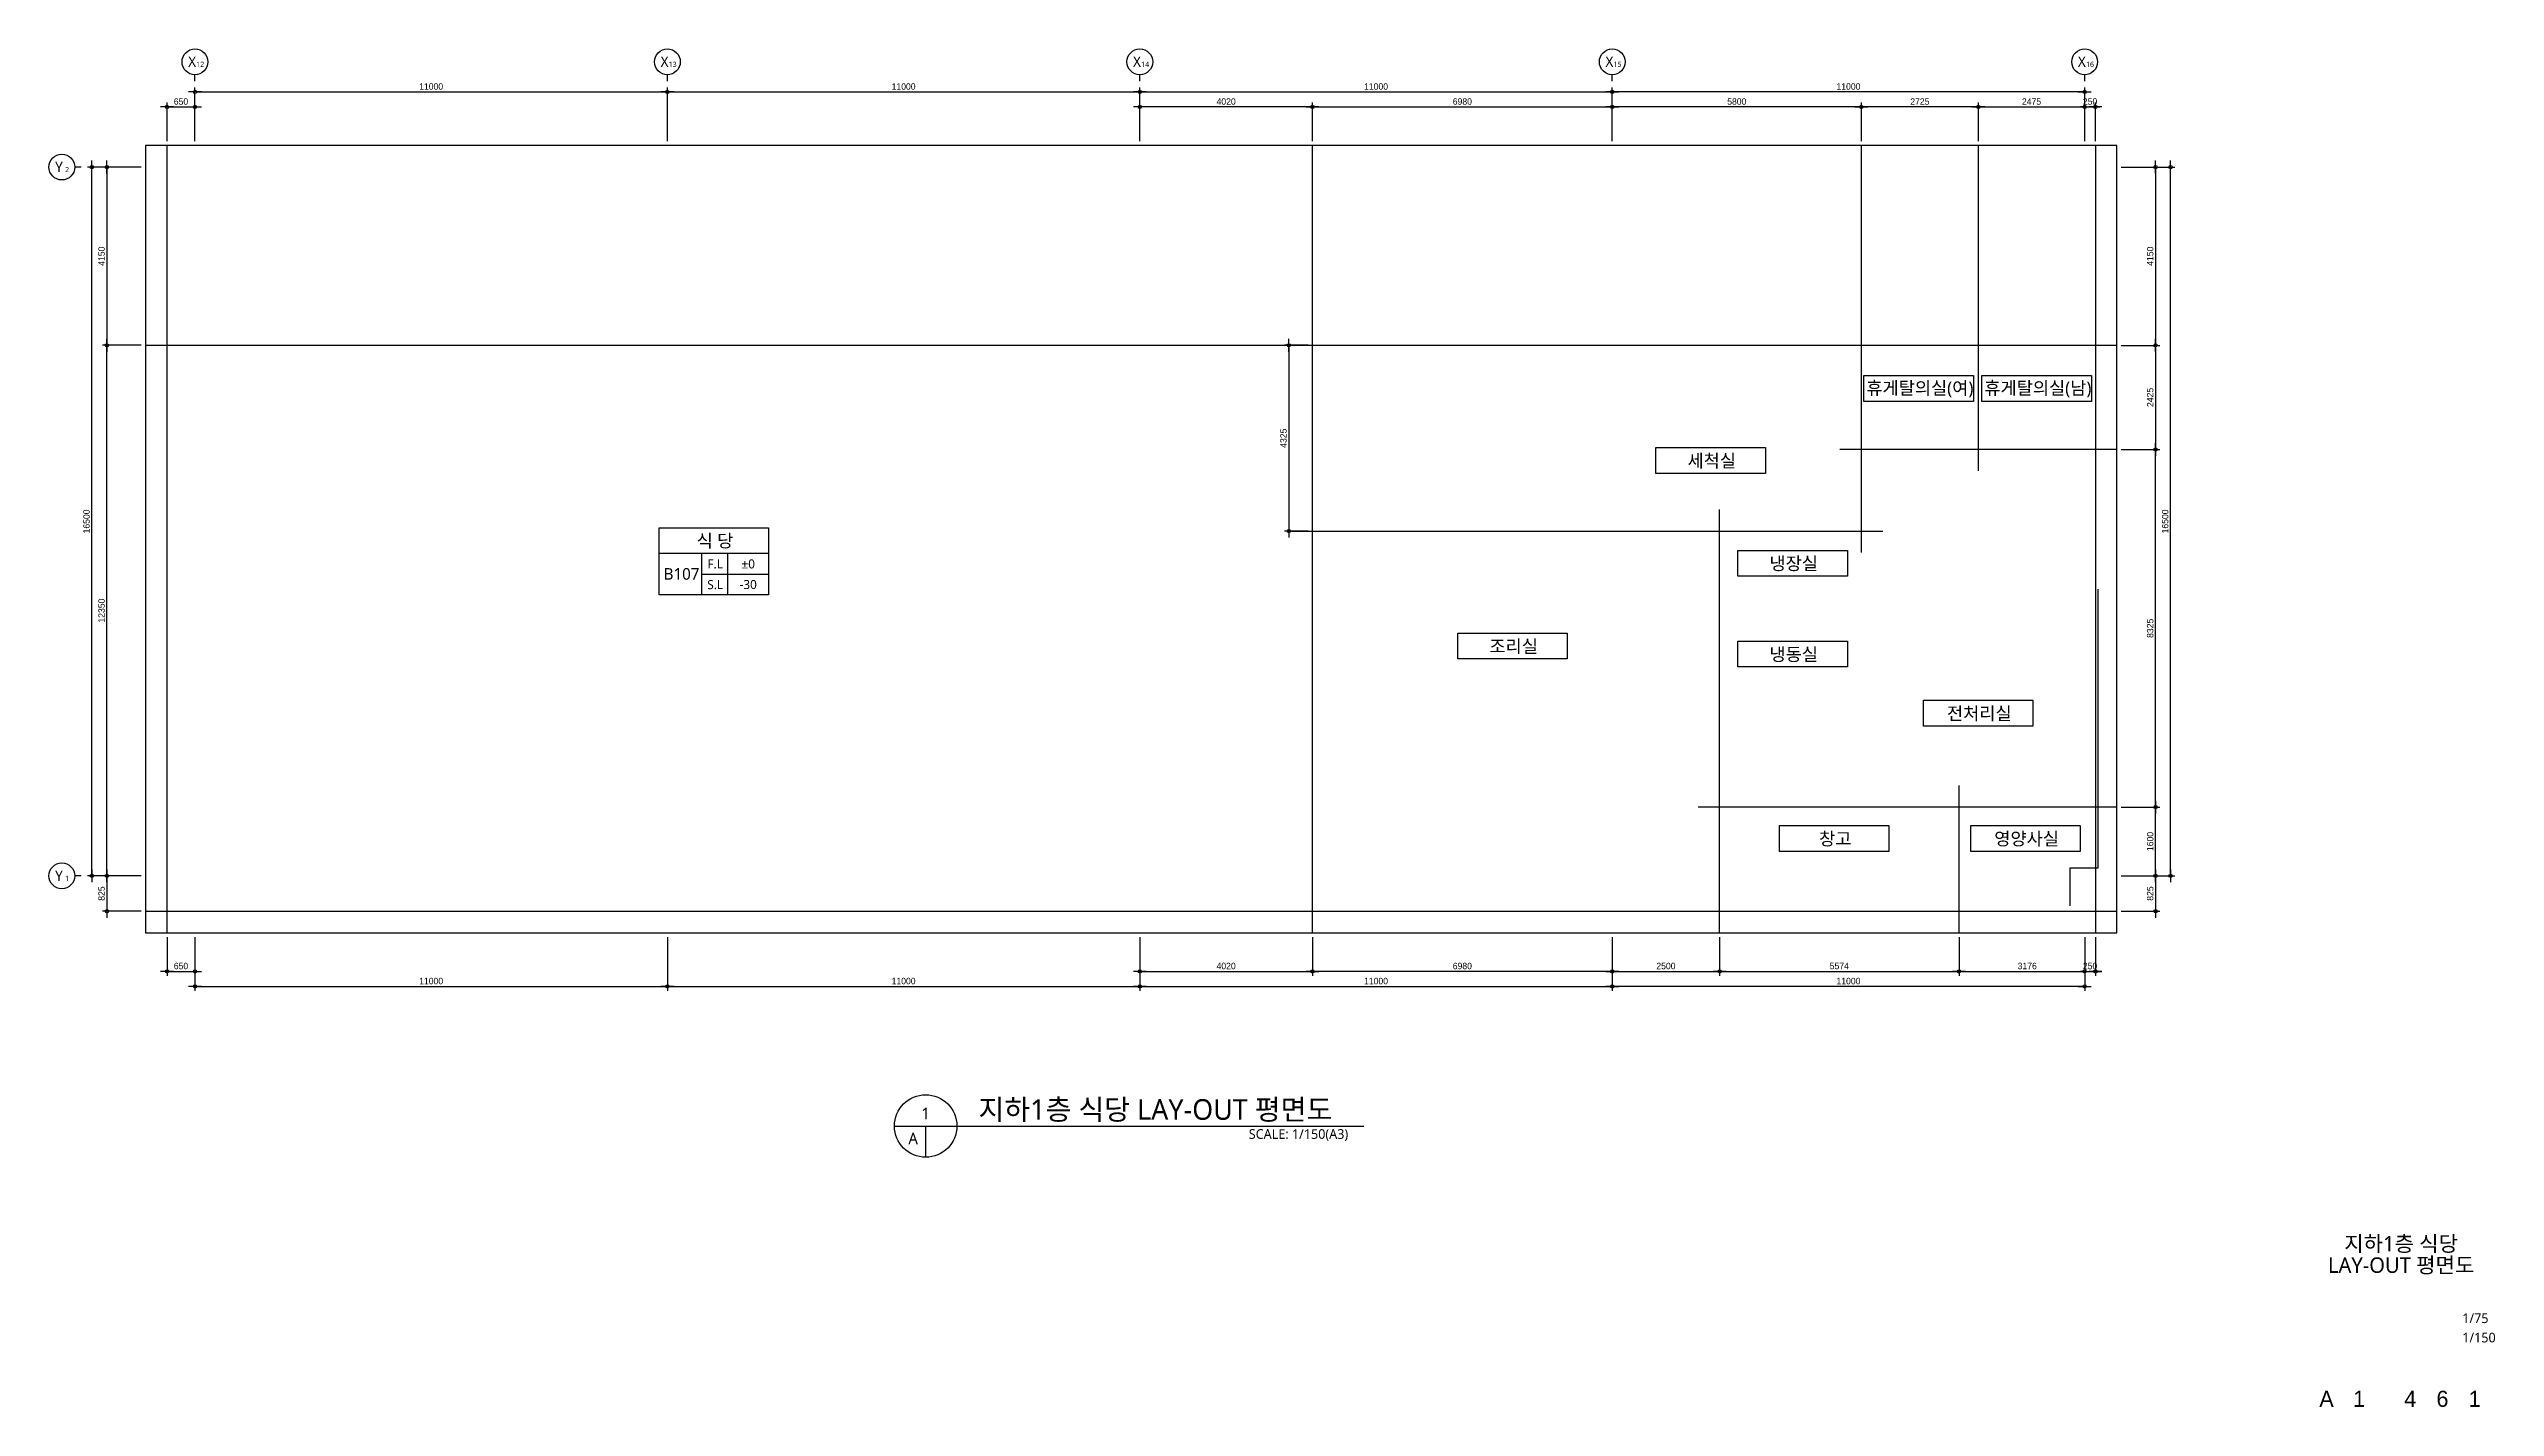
# Model space of a CAD drawing. Header units: millimetres. Extents: x 64500 to 245413, y 550 to 33013.
# Drawn here: x 64500 to 121455, y 1396 to 33013 of the extents above; entities that cross this region are included whole.
import ezdxf
from ezdxf.enums import TextEntityAlignment as Align

# ---------------------------------------------------------------- set-up
doc = ezdxf.new("R2010")
doc.units = ezdxf.units.MM
doc.header["$LTSCALE"] = 150
doc.header["$MEASUREMENT"] = 0
doc.header["$PDSIZE"] = -10
doc.linetypes.add('CENTER', pattern=[2, 1.25, -0.25, 0.25, -0.25])
doc.layers.get('0').update_dxf_attribs({"linetype": 'CONTINUOUS'})
doc.layers.get('Defpoints').update_dxf_attribs({"color": 171, "linetype": 'CONTINUOUS'})
for name, color, linetype in [('CEN(ST)', 1, 'CENTER'), ('INS', 251, 'BATTING'), ('NDIM', 7, 'CONTINUOUS'), ('SYM', 7, 'CONTINUOUS'), ('SYM(AXIS)', 7, 'CONTINUOUS'), ('TEXT', 3, 'CONTINUOUS'), ('TEXT(AXIS)', 2, 'CONTINUOUS'), ('TEXT(실명)', 3, 'CONTINUOUS'), ('TEXT-TITLE', 6, 'CONTINUOUS'), ('TEXT-기입', 6, 'CONTINUOUS'), ('TITLE', 7, 'CONTINUOUS')]:
    doc.layers.add(name, color=color, linetype=linetype)
doc.styles.add('CGS', font='cgse', dxfattribs={"bigfont": 'cgs'})
doc.styles.add('나눔바른고딕', font='NanumBarunGothic.ttf')
doc.linetypes.add('BATTING', pattern='A,0.0001,-0.1,[134,ltypeshp.shx,S=0.1,R=0,X=-0.1,Y=0],-0.2,[134,ltypeshp.shx,S=0.1,R=180,X=0.1,Y=0],-0.1', length=0.4001)
doc.dimstyles.new('NDIM 1200', dxfattribs={"dimscale": 500, "dimtxt": 3, "dimasz": 1, "dimexe": 2, "dimexo": 2, "dimgap": 1, "dimtad": 1, "dimdec": 0, "dimdsep": 46, "dimtxsty": 'CGS', "dimblk": 'DOT0', "dimcen": 1, "dimdle": 8, "dimclrd": 2, "dimclre": 2, "dimclrt": 2, "dimadec": 0, "dimazin": 0, "dimtfac": 1, "dimtdec": 0, "dimtix": 1, "dimtmove": 2, "dimatfit": 3, "dimldrblk": 'DOT0', "dimfxl": 1, "dimtolj": 1, "dimtzin": 0, "dimlwd": -1, "dimlwe": -1, "dimarcsym": 0})

msp = doc.modelspace()

# ---------------------------------------------------------------- texts
at = {"layer": 'TEXT', "style": '나눔바른고딕'}
msp.add_text('지하1층 식당 LAY-OUT 평면도', height=480, dxfattribs=at).set_placement((86143, 8083))
for s, p in [('1', (84913.1, 8228.4)), ('A', (84622.1, 7646.6))]:
    msp.add_text(s, height=270, dxfattribs=at).set_placement(p, align=Align.MIDDLE)
msp.add_text('SCALE: 1/150(A3)', height=225, dxfattribs=at).set_placement((94752, 7864.8), align=Align.TOP_RIGHT)
at = {"layer": 'TEXT(AXIS)', "style": '나눔바른고딕'}
for s, height, p in [('X', 240, (67834.2, 32714.5)), ('12', 120, (68023.8, 32654.5)), ('X', 240, (78834.2, 32714.5)), ('13', 120, (79023.8, 32654.5)), ('X', 240, (89834.2, 32714.5)), ('14', 120, (90023.8, 32654.5)), ('X', 240, (100834.2, 32714.5)), ('15', 120, (101023.8, 32654.5)), ('X', 240, (111834.2, 32714.5)), ('16', 120, (112023.8, 32654.5)), ('Y', 240, (64734.2, 30264.5)), ('2', 120, (64923.8, 30204.5)), ('Y', 240, (64734.2, 13764.5)), ('1', 120, (64923.8, 13704.5))]:
    msp.add_text(s, height=height, dxfattribs=at).set_placement(p, align=Align.MIDDLE)
at = {"layer": 'TEXT(실명)', "style": '나눔바른고딕'}
for s, p in [('휴게탈의실(여)', (108062.3, 25106)), ('휴게탈의실(남)', (110809.9, 25106)), ('세척실', (103216.8, 23428.6)), ('식 당', (80008.5, 21566)), ('냉장실', (105125.1, 21038.1)), ('조리실', (98604.4, 19109.3)), ('냉동실', (105125.1, 18923)), ('전처리실', (109445.9, 17547.1)), ('창고', (106093, 14630)), ('영양사실', (110547.8, 14630))]:
    msp.add_text(s, height=300, dxfattribs=at).set_placement(p, align=Align.MIDDLE)
at = {"layer": 'TEXT-TITLE', "style": '나눔바른고딕'}
for s, p in [('지하1층 식당', (119268.2, 5200)), ('LAY-OUT 평면도', (119268.2, 4700))]:
    msp.add_text(s, height=360, dxfattribs=at).set_placement(p, align=Align.MIDDLE_CENTER)
at = {"layer": 'TEXT-기입', "style": '나눔바른고딕'}
for s, height, p in [('±0', 210, (80782.1, 21024.1)), ('B107', 270, (79229.6, 20791.7)), ('-30', 210, (80782.1, 20544.1))]:
    msp.add_text(s, height=height, dxfattribs=at).set_placement(p, align=Align.MIDDLE)
for s, p in [('1/75', (120690.3, 3283.4)), ('1/150', (120690.3, 2833.4))]:
    msp.add_text(s, height=225, dxfattribs=at).set_placement(p, align=Align.BOTTOM_LEFT)
at = {"layer": 'TEXT-기입', "style": 'CGS'}
for s, p in [('A', (117530.8, 1588.4)), ('1', (118290.2, 1588.4)), ('4', (119480.8, 1588.4)), ('6', (120230.8, 1588.4)), ('1', (120980.8, 1588.4))]:
    msp.add_text(s, height=375, dxfattribs=at).set_placement(p, align=Align.MIDDLE_CENTER)

# ---------------------------------------------------------------- blocks, each defined once
blk = doc.blocks.new('DOT0')
blk.add_line((-3, 0), (3, 0))
at = {"color": 6}
blk.add_circle((0, 0), 0.75, dxfattribs=at)
blk = doc.blocks.new('*D6')
at = {"layer": 'Defpoints', "color": 0, "ltscale": 0.4, "transparency": 16777216}
for p in [(100900, 32012.5), (100900, 30762.5), (111900, 30762.5)]:
    blk.add_point(p, dxfattribs=at)
at = {"layer": 'NDIM', "ltscale": 0.4, "transparency": 16777216}
for p, q in [((100900, 30862.5), (100900, 32112.5)), ((111850, 32012.5), (100950, 32012.5)), ((111900, 30862.5), (111900, 32112.5))]:
    blk.add_line(p, q, dxfattribs=at)
at = {"layer": 'NDIM', "ltscale": 0.4, "transparency": 16777216, "xscale": 50, "yscale": 50, "zscale": 50, "rotation": 180}
blk.add_blockref('DOT0', (100900, 32012.5), dxfattribs=at)
at = {"layer": 'NDIM', "ltscale": 0.4, "transparency": 16777216, "xscale": 50, "yscale": 50, "zscale": 50}
blk.add_blockref('DOT0', (111900, 32012.5), dxfattribs=at)
at = {"layer": 'NDIM', "ltscale": 0.4, "transparency": 16777216, "insert": (106400, 32137.5), "char_height": 150, "attachment_point": 5, "style": 'CGS'}
blk.add_mtext('\\A1;11000', dxfattribs=at)
blk = doc.blocks.new('A$C2F20087E')
at = {"layer": 'SYM(AXIS)'}
blk.add_line((600, 0), (600, 300), dxfattribs=at)
blk.add_circle((600, 900), 600, dxfattribs=at)
blk = doc.blocks.new('*D7')
at = {"layer": 'Defpoints', "color": 0, "ltscale": 0.4, "transparency": 16777216}
for p in [(66750, 13762.5), (65850, 12937.5), (66750, 12937.5)]:
    blk.add_point(p, dxfattribs=at)
at = {"layer": 'NDIM', "ltscale": 0.4, "transparency": 16777216}
for p, q in [((66650, 13762.5), (65750, 13762.5)), ((65850, 13712.5), (65850, 12987.5)), ((66650, 12937.5), (65750, 12937.5))]:
    blk.add_line(p, q, dxfattribs=at)
at = {"layer": 'NDIM', "ltscale": 0.4, "transparency": 16777216, "xscale": 50, "yscale": 50, "zscale": 50}
for p, rotation in [((65850, 13762.5), 90), ((65850, 12937.5), 270)]:
    blk.add_blockref('DOT0', p, dxfattribs=dict(at, rotation=rotation))
at = {"layer": 'NDIM', "ltscale": 0.4, "transparency": 16777216, "insert": (65725, 13350), "char_height": 150, "attachment_point": 5, "rotation": 90, "style": 'CGS'}
blk.add_mtext('\\A1;825', dxfattribs=at)
blk = doc.blocks.new('*D9')
at = {"layer": 'Defpoints', "color": 0, "ltscale": 0.4, "transparency": 16777216}
for p in [(100900, 32012.5), (89900, 30762.5), (100900, 30762.5)]:
    blk.add_point(p, dxfattribs=at)
at = {"layer": 'NDIM', "ltscale": 0.4, "transparency": 16777216}
for p, q in [((89900, 30862.5), (89900, 32112.5)), ((89950, 32012.5), (100850, 32012.5)), ((100900, 30862.5), (100900, 32112.5))]:
    blk.add_line(p, q, dxfattribs=at)
at = {"layer": 'NDIM', "ltscale": 0.4, "transparency": 16777216, "xscale": 50, "yscale": 50, "zscale": 50, "rotation": 180}
blk.add_blockref('DOT0', (89900, 32012.5), dxfattribs=at)
at = {"layer": 'NDIM', "ltscale": 0.4, "transparency": 16777216, "xscale": 50, "yscale": 50, "zscale": 50}
blk.add_blockref('DOT0', (100900, 32012.5), dxfattribs=at)
at = {"layer": 'NDIM', "ltscale": 0.4, "transparency": 16777216, "insert": (95400, 32137.5), "char_height": 150, "attachment_point": 5, "style": 'CGS'}
blk.add_mtext('\\A1;11000', dxfattribs=at)
blk = doc.blocks.new('*D10')
at = {"layer": 'Defpoints', "color": 0, "ltscale": 0.4, "transparency": 16777216}
for p in [(65850, 26112.5), (66750, 26112.5), (66750, 13762.5)]:
    blk.add_point(p, dxfattribs=at)
at = {"layer": 'NDIM', "ltscale": 0.4, "transparency": 16777216}
for p, q in [((66650, 26112.5), (65750, 26112.5)), ((65850, 13812.5), (65850, 26062.5)), ((66650, 13762.5), (65750, 13762.5))]:
    blk.add_line(p, q, dxfattribs=at)
at = {"layer": 'NDIM', "ltscale": 0.4, "transparency": 16777216, "xscale": 50, "yscale": 50, "zscale": 50}
for p, rotation in [((65850, 26112.5), 90), ((65850, 13762.5), 270)]:
    blk.add_blockref('DOT0', p, dxfattribs=dict(at, rotation=rotation))
at = {"layer": 'NDIM', "ltscale": 0.4, "transparency": 16777216, "insert": (65725, 19937.5), "char_height": 150, "attachment_point": 5, "rotation": 90, "style": 'CGS'}
blk.add_mtext('\\A1;12350', dxfattribs=at)
blk = doc.blocks.new('*D11')
at = {"layer": 'Defpoints', "color": 0, "ltscale": 0.4, "transparency": 16777216}
for p in [(112150, 31662.5), (111900, 30762.5), (112150, 30762.5)]:
    blk.add_point(p, dxfattribs=at)
at = {"layer": 'NDIM', "ltscale": 0.4, "transparency": 16777216}
for p, q in [((111850, 31662.5), (111800, 31662.5)), ((111900, 30862.5), (111900, 31762.5)), ((111900, 31662.5), (112150, 31662.5)), ((112150, 30862.5), (112150, 31762.5)), ((112200, 31662.5), (112250, 31662.5))]:
    blk.add_line(p, q, dxfattribs=at)
at = {"layer": 'NDIM', "ltscale": 0.4, "transparency": 16777216, "xscale": 50, "yscale": 50, "zscale": 50}
blk.add_blockref('DOT0', (111900, 31662.5), dxfattribs=at)
at = {"layer": 'NDIM', "ltscale": 0.4, "transparency": 16777216, "xscale": 50, "yscale": 50, "zscale": 50, "rotation": 180}
blk.add_blockref('DOT0', (112150, 31662.5), dxfattribs=at)
at = {"layer": 'NDIM', "ltscale": 0.4, "transparency": 16777216, "insert": (112025, 31787.5), "char_height": 150, "attachment_point": 5, "style": 'CGS'}
blk.add_mtext('\\A1;250', dxfattribs=at)
blk = doc.blocks.new('*D14')
at = {"layer": 'Defpoints', "color": 0, "ltscale": 0.4, "transparency": 16777216}
for p in [(100900, 12437.5), (111900, 12437.5), (100900, 11187.5)]:
    blk.add_point(p, dxfattribs=at)
at = {"layer": 'NDIM', "ltscale": 0.4, "transparency": 16777216}
for p, q in [((100900, 12337.5), (100900, 11087.5)), ((111900, 12337.5), (111900, 11087.5)), ((111850, 11187.5), (100950, 11187.5))]:
    blk.add_line(p, q, dxfattribs=at)
at = {"layer": 'NDIM', "ltscale": 0.4, "transparency": 16777216, "xscale": 50, "yscale": 50, "zscale": 50, "rotation": 180}
blk.add_blockref('DOT0', (100900, 11187.5), dxfattribs=at)
at = {"layer": 'NDIM', "ltscale": 0.4, "transparency": 16777216, "xscale": 50, "yscale": 50, "zscale": 50}
blk.add_blockref('DOT0', (111900, 11187.5), dxfattribs=at)
at = {"layer": 'NDIM', "ltscale": 0.4, "transparency": 16777216, "insert": (106400, 11312.5), "char_height": 150, "attachment_point": 5, "style": 'CGS'}
blk.add_mtext('\\A1;11000', dxfattribs=at)
blk = doc.blocks.new('*D12')
at = {"layer": 'Defpoints', "color": 0, "ltscale": 0.4, "transparency": 16777216}
for p in [(89900, 12437.5), (100900, 12437.5), (100900, 11187.5)]:
    blk.add_point(p, dxfattribs=at)
at = {"layer": 'NDIM', "ltscale": 0.4, "transparency": 16777216}
for p, q in [((89900, 12337.5), (89900, 11087.5)), ((100900, 12337.5), (100900, 11087.5)), ((89950, 11187.5), (100850, 11187.5))]:
    blk.add_line(p, q, dxfattribs=at)
at = {"layer": 'NDIM', "ltscale": 0.4, "transparency": 16777216, "xscale": 50, "yscale": 50, "zscale": 50, "rotation": 180}
blk.add_blockref('DOT0', (89900, 11187.5), dxfattribs=at)
at = {"layer": 'NDIM', "ltscale": 0.4, "transparency": 16777216, "xscale": 50, "yscale": 50, "zscale": 50}
blk.add_blockref('DOT0', (100900, 11187.5), dxfattribs=at)
at = {"layer": 'NDIM', "ltscale": 0.4, "transparency": 16777216, "insert": (95400, 11312.5), "char_height": 150, "attachment_point": 5, "style": 'CGS'}
blk.add_mtext('\\A1;11000', dxfattribs=at)
blk = doc.blocks.new('*D13')
at = {"layer": 'Defpoints', "color": 0, "ltscale": 0.4, "transparency": 16777216}
for p in [(111900, 12437.5), (112150, 12437.5), (112150, 11537.5)]:
    blk.add_point(p, dxfattribs=at)
at = {"layer": 'NDIM', "ltscale": 0.4, "transparency": 16777216}
for p, q in [((111900, 12337.5), (111900, 11437.5)), ((112150, 12337.5), (112150, 11437.5)), ((111850, 11537.5), (111800, 11537.5)), ((111900, 11537.5), (112150, 11537.5)), ((112200, 11537.5), (112250, 11537.5))]:
    blk.add_line(p, q, dxfattribs=at)
at = {"layer": 'NDIM', "ltscale": 0.4, "transparency": 16777216, "xscale": 50, "yscale": 50, "zscale": 50}
blk.add_blockref('DOT0', (111900, 11537.5), dxfattribs=at)
at = {"layer": 'NDIM', "ltscale": 0.4, "transparency": 16777216, "xscale": 50, "yscale": 50, "zscale": 50, "rotation": 180}
blk.add_blockref('DOT0', (112150, 11537.5), dxfattribs=at)
at = {"layer": 'NDIM', "ltscale": 0.4, "transparency": 16777216, "insert": (112025, 11662.5), "char_height": 150, "attachment_point": 5, "style": 'CGS'}
blk.add_mtext('\\A1;250', dxfattribs=at)
blk = doc.blocks.new('*D15')
at = {"layer": 'Defpoints', "color": 0, "ltscale": 0.4, "transparency": 16777216}
for p in [(65500, 30262.5), (66750, 30262.5), (66750, 13762.5)]:
    blk.add_point(p, dxfattribs=at)
at = {"layer": 'NDIM', "ltscale": 0.4, "transparency": 16777216}
for p, q in [((66650, 30262.5), (65400, 30262.5)), ((65500, 13812.5), (65500, 30212.5)), ((66650, 13762.5), (65400, 13762.5))]:
    blk.add_line(p, q, dxfattribs=at)
at = {"layer": 'NDIM', "ltscale": 0.4, "transparency": 16777216, "xscale": 50, "yscale": 50, "zscale": 50}
for p, rotation in [((65500, 30262.5), 90), ((65500, 13762.5), 270)]:
    blk.add_blockref('DOT0', p, dxfattribs=dict(at, rotation=rotation))
at = {"layer": 'NDIM', "ltscale": 0.4, "transparency": 16777216, "insert": (65375, 22012.5), "char_height": 150, "attachment_point": 5, "rotation": 90, "style": 'CGS'}
blk.add_mtext('\\A1;16500', dxfattribs=at)
blk = doc.blocks.new('*D16')
at = {"layer": 'Defpoints', "color": 0, "ltscale": 0.4, "transparency": 16777216}
for p in [(66750, 30262.5), (65850, 26112.5), (66750, 26112.5)]:
    blk.add_point(p, dxfattribs=at)
at = {"layer": 'NDIM', "ltscale": 0.4, "transparency": 16777216}
for p, q in [((66650, 30262.5), (65750, 30262.5)), ((65850, 30212.5), (65850, 26162.5)), ((66650, 26112.5), (65750, 26112.5))]:
    blk.add_line(p, q, dxfattribs=at)
at = {"layer": 'NDIM', "ltscale": 0.4, "transparency": 16777216, "xscale": 50, "yscale": 50, "zscale": 50}
for p, rotation in [((65850, 30262.5), 90), ((65850, 26112.5), 270)]:
    blk.add_blockref('DOT0', p, dxfattribs=dict(at, rotation=rotation))
at = {"layer": 'NDIM', "ltscale": 0.4, "transparency": 16777216, "insert": (65725, 28187.5), "char_height": 150, "attachment_point": 5, "rotation": 90, "style": 'CGS'}
blk.add_mtext('\\A1;4150', dxfattribs=at)
blk = doc.blocks.new('*D17')
at = {"layer": 'Defpoints', "color": 0, "ltscale": 0.4, "transparency": 16777216}
for p in [(89900, 32012.5), (78900, 30762.5), (89900, 30762.5)]:
    blk.add_point(p, dxfattribs=at)
at = {"layer": 'NDIM', "ltscale": 0.4, "transparency": 16777216}
for p, q in [((78900, 30862.5), (78900, 32112.5)), ((78950, 32012.5), (89850, 32012.5)), ((89900, 30862.5), (89900, 32112.5))]:
    blk.add_line(p, q, dxfattribs=at)
at = {"layer": 'NDIM', "ltscale": 0.4, "transparency": 16777216, "xscale": 50, "yscale": 50, "zscale": 50, "rotation": 180}
blk.add_blockref('DOT0', (78900, 32012.5), dxfattribs=at)
at = {"layer": 'NDIM', "ltscale": 0.4, "transparency": 16777216, "xscale": 50, "yscale": 50, "zscale": 50}
blk.add_blockref('DOT0', (89900, 32012.5), dxfattribs=at)
at = {"layer": 'NDIM', "ltscale": 0.4, "transparency": 16777216, "insert": (84400, 32137.5), "char_height": 150, "attachment_point": 5, "style": 'CGS'}
blk.add_mtext('\\A1;11000', dxfattribs=at)
blk = doc.blocks.new('*D18')
at = {"layer": 'Defpoints', "color": 0, "ltscale": 0.4, "transparency": 16777216}
for p in [(78900, 32012.5), (67900, 30762.5), (78900, 30762.5)]:
    blk.add_point(p, dxfattribs=at)
at = {"layer": 'NDIM', "ltscale": 0.4, "transparency": 16777216}
for p, q in [((67900, 30862.5), (67900, 32112.5)), ((67950, 32012.5), (78850, 32012.5)), ((78900, 30862.5), (78900, 32112.5))]:
    blk.add_line(p, q, dxfattribs=at)
at = {"layer": 'NDIM', "ltscale": 0.4, "transparency": 16777216, "xscale": 50, "yscale": 50, "zscale": 50, "rotation": 180}
blk.add_blockref('DOT0', (67900, 32012.5), dxfattribs=at)
at = {"layer": 'NDIM', "ltscale": 0.4, "transparency": 16777216, "xscale": 50, "yscale": 50, "zscale": 50}
blk.add_blockref('DOT0', (78900, 32012.5), dxfattribs=at)
at = {"layer": 'NDIM', "ltscale": 0.4, "transparency": 16777216, "insert": (73400, 32137.5), "char_height": 150, "attachment_point": 5, "style": 'CGS'}
blk.add_mtext('\\A1;11000', dxfattribs=at)
blk = doc.blocks.new('*D19')
at = {"layer": 'Defpoints', "color": 0, "ltscale": 0.4, "transparency": 16777216}
for p in [(78900, 12437.5), (89900, 12437.5), (89900, 11187.5)]:
    blk.add_point(p, dxfattribs=at)
at = {"layer": 'NDIM', "ltscale": 0.4, "transparency": 16777216}
for p, q in [((78900, 12337.5), (78900, 11087.5)), ((89900, 12337.5), (89900, 11087.5)), ((78950, 11187.5), (89850, 11187.5))]:
    blk.add_line(p, q, dxfattribs=at)
at = {"layer": 'NDIM', "ltscale": 0.4, "transparency": 16777216, "xscale": 50, "yscale": 50, "zscale": 50, "rotation": 180}
blk.add_blockref('DOT0', (78900, 11187.5), dxfattribs=at)
at = {"layer": 'NDIM', "ltscale": 0.4, "transparency": 16777216, "xscale": 50, "yscale": 50, "zscale": 50}
blk.add_blockref('DOT0', (89900, 11187.5), dxfattribs=at)
at = {"layer": 'NDIM', "ltscale": 0.4, "transparency": 16777216, "insert": (84400, 11312.5), "char_height": 150, "attachment_point": 5, "style": 'CGS'}
blk.add_mtext('\\A1;11000', dxfattribs=at)
blk = doc.blocks.new('*D20')
at = {"layer": 'Defpoints', "color": 0, "ltscale": 0.4, "transparency": 16777216}
for p in [(67900, 12437.5), (78900, 12437.5), (78900, 11187.5)]:
    blk.add_point(p, dxfattribs=at)
at = {"layer": 'NDIM', "ltscale": 0.4, "transparency": 16777216}
for p, q in [((67900, 12337.5), (67900, 11087.5)), ((78900, 12337.5), (78900, 11087.5)), ((67950, 11187.5), (78850, 11187.5))]:
    blk.add_line(p, q, dxfattribs=at)
at = {"layer": 'NDIM', "ltscale": 0.4, "transparency": 16777216, "xscale": 50, "yscale": 50, "zscale": 50, "rotation": 180}
blk.add_blockref('DOT0', (67900, 11187.5), dxfattribs=at)
at = {"layer": 'NDIM', "ltscale": 0.4, "transparency": 16777216, "xscale": 50, "yscale": 50, "zscale": 50}
blk.add_blockref('DOT0', (78900, 11187.5), dxfattribs=at)
at = {"layer": 'NDIM', "ltscale": 0.4, "transparency": 16777216, "insert": (73400, 11312.5), "char_height": 150, "attachment_point": 5, "style": 'CGS'}
blk.add_mtext('\\A1;11000', dxfattribs=at)
blk = doc.blocks.new('*D21')
at = {"layer": 'Defpoints', "color": 0, "ltscale": 0.4, "transparency": 16777216}
for p in [(67250, 12437.5), (67900, 12437.5), (67900, 11537.5)]:
    blk.add_point(p, dxfattribs=at)
at = {"layer": 'NDIM', "ltscale": 0.4, "transparency": 16777216}
for p, q in [((67250, 12337.5), (67250, 11437.5)), ((67900, 12337.5), (67900, 11437.5)), ((67300, 11537.5), (67850, 11537.5))]:
    blk.add_line(p, q, dxfattribs=at)
at = {"layer": 'NDIM', "ltscale": 0.4, "transparency": 16777216, "xscale": 50, "yscale": 50, "zscale": 50, "rotation": 180}
blk.add_blockref('DOT0', (67250, 11537.5), dxfattribs=at)
at = {"layer": 'NDIM', "ltscale": 0.4, "transparency": 16777216, "xscale": 50, "yscale": 50, "zscale": 50}
blk.add_blockref('DOT0', (67900, 11537.5), dxfattribs=at)
at = {"layer": 'NDIM', "ltscale": 0.4, "transparency": 16777216, "insert": (67575, 11662.5), "char_height": 150, "attachment_point": 5, "style": 'CGS'}
blk.add_mtext('\\A1;650', dxfattribs=at)
blk = doc.blocks.new('*D22')
at = {"layer": 'Defpoints', "color": 0, "ltscale": 0.4, "transparency": 16777216}
for p in [(67900, 31662.5), (67250, 30762.5), (67900, 30762.5)]:
    blk.add_point(p, dxfattribs=at)
at = {"layer": 'NDIM', "ltscale": 0.4, "transparency": 16777216}
for p, q in [((67250, 30862.5), (67250, 31762.5)), ((67300, 31662.5), (67850, 31662.5)), ((67900, 30862.5), (67900, 31762.5))]:
    blk.add_line(p, q, dxfattribs=at)
at = {"layer": 'NDIM', "ltscale": 0.4, "transparency": 16777216, "xscale": 50, "yscale": 50, "zscale": 50, "rotation": 180}
blk.add_blockref('DOT0', (67250, 31662.5), dxfattribs=at)
at = {"layer": 'NDIM', "ltscale": 0.4, "transparency": 16777216, "xscale": 50, "yscale": 50, "zscale": 50}
blk.add_blockref('DOT0', (67900, 31662.5), dxfattribs=at)
at = {"layer": 'NDIM', "ltscale": 0.4, "transparency": 16777216, "insert": (67575, 31787.5), "char_height": 150, "attachment_point": 5, "style": 'CGS'}
blk.add_mtext('\\A1;650', dxfattribs=at)
blk = doc.blocks.new('*D23')
at = {"layer": 'Defpoints', "color": 0, "ltscale": 0.4, "transparency": 16777216}
for p in [(89900, 12437.5), (93920, 12437.5), (93920, 11537.5)]:
    blk.add_point(p, dxfattribs=at)
at = {"layer": 'NDIM', "ltscale": 0.4, "transparency": 16777216}
for p, q in [((89900, 12337.5), (89900, 11437.5)), ((93920, 12337.5), (93920, 11437.5)), ((89950, 11537.5), (93870, 11537.5))]:
    blk.add_line(p, q, dxfattribs=at)
at = {"layer": 'NDIM', "ltscale": 0.4, "transparency": 16777216, "xscale": 50, "yscale": 50, "zscale": 50, "rotation": 180}
blk.add_blockref('DOT0', (89900, 11537.5), dxfattribs=at)
at = {"layer": 'NDIM', "ltscale": 0.4, "transparency": 16777216, "xscale": 50, "yscale": 50, "zscale": 50}
blk.add_blockref('DOT0', (93920, 11537.5), dxfattribs=at)
at = {"layer": 'NDIM', "ltscale": 0.4, "transparency": 16777216, "insert": (91910, 11662.5), "char_height": 150, "attachment_point": 5, "style": 'CGS'}
blk.add_mtext('\\A1;4020', dxfattribs=at)
blk = doc.blocks.new('*D24')
at = {"layer": 'Defpoints', "color": 0, "ltscale": 0.4, "transparency": 16777216}
for p in [(93920, 12437.5), (100900, 12437.5), (93920, 11537.5)]:
    blk.add_point(p, dxfattribs=at)
at = {"layer": 'NDIM', "ltscale": 0.4, "transparency": 16777216}
for p, q in [((93920, 12337.5), (93920, 11437.5)), ((100900, 12337.5), (100900, 11437.5)), ((100850, 11537.5), (93970, 11537.5))]:
    blk.add_line(p, q, dxfattribs=at)
at = {"layer": 'NDIM', "ltscale": 0.4, "transparency": 16777216, "xscale": 50, "yscale": 50, "zscale": 50, "rotation": 180}
blk.add_blockref('DOT0', (93920, 11537.5), dxfattribs=at)
at = {"layer": 'NDIM', "ltscale": 0.4, "transparency": 16777216, "xscale": 50, "yscale": 50, "zscale": 50}
blk.add_blockref('DOT0', (100900, 11537.5), dxfattribs=at)
at = {"layer": 'NDIM', "ltscale": 0.4, "transparency": 16777216, "insert": (97410, 11662.5), "char_height": 150, "attachment_point": 5, "style": 'CGS'}
blk.add_mtext('\\A1;6980', dxfattribs=at)
blk = doc.blocks.new('*D25')
at = {"layer": 'Defpoints', "color": 0, "ltscale": 0.4, "transparency": 16777216}
for p in [(100900, 12437.5), (103400, 12437.5), (103400, 11537.5)]:
    blk.add_point(p, dxfattribs=at)
at = {"layer": 'NDIM', "ltscale": 0.4, "transparency": 16777216}
for p, q in [((100900, 12337.5), (100900, 11437.5)), ((103400, 12337.5), (103400, 11437.5)), ((100950, 11537.5), (103350, 11537.5))]:
    blk.add_line(p, q, dxfattribs=at)
at = {"layer": 'NDIM', "ltscale": 0.4, "transparency": 16777216, "xscale": 50, "yscale": 50, "zscale": 50, "rotation": 180}
blk.add_blockref('DOT0', (100900, 11537.5), dxfattribs=at)
at = {"layer": 'NDIM', "ltscale": 0.4, "transparency": 16777216, "xscale": 50, "yscale": 50, "zscale": 50}
blk.add_blockref('DOT0', (103400, 11537.5), dxfattribs=at)
at = {"layer": 'NDIM', "ltscale": 0.4, "transparency": 16777216, "insert": (102150, 11662.5), "char_height": 150, "attachment_point": 5, "style": 'CGS'}
blk.add_mtext('\\A1;2500', dxfattribs=at)
blk = doc.blocks.new('*D26')
at = {"layer": 'Defpoints', "color": 0, "ltscale": 0.4, "transparency": 16777216}
for p in [(103400, 12438), (108974, 12438), (108974, 11538)]:
    blk.add_point(p, dxfattribs=at)
at = {"layer": 'NDIM', "ltscale": 0.4, "transparency": 16777216}
for p, q in [((103400, 12338), (103400, 11438)), ((108974, 12338), (108974, 11438)), ((103450, 11538), (108924, 11538))]:
    blk.add_line(p, q, dxfattribs=at)
at = {"layer": 'NDIM', "ltscale": 0.4, "transparency": 16777216, "xscale": 50, "yscale": 50, "zscale": 50, "rotation": 180}
blk.add_blockref('DOT0', (103400, 11538), dxfattribs=at)
at = {"layer": 'NDIM', "ltscale": 0.4, "transparency": 16777216, "xscale": 50, "yscale": 50, "zscale": 50}
blk.add_blockref('DOT0', (108974, 11538), dxfattribs=at)
at = {"layer": 'NDIM', "ltscale": 0.4, "transparency": 16777216, "insert": (106187, 11663), "char_height": 150, "attachment_point": 5, "style": 'CGS'}
blk.add_mtext('\\A1;5574', dxfattribs=at)
blk = doc.blocks.new('*D27')
at = {"layer": 'Defpoints', "color": 0, "ltscale": 0.4, "transparency": 16777216}
for p in [(108974, 12438), (112150, 12438), (112150, 11538)]:
    blk.add_point(p, dxfattribs=at)
at = {"layer": 'NDIM', "ltscale": 0.4, "transparency": 16777216}
for p, q in [((108974, 12338), (108974, 11438)), ((112150, 12338), (112150, 11438)), ((109024, 11538), (112100, 11538))]:
    blk.add_line(p, q, dxfattribs=at)
at = {"layer": 'NDIM', "ltscale": 0.4, "transparency": 16777216, "xscale": 50, "yscale": 50, "zscale": 50, "rotation": 180}
blk.add_blockref('DOT0', (108974, 11538), dxfattribs=at)
at = {"layer": 'NDIM', "ltscale": 0.4, "transparency": 16777216, "xscale": 50, "yscale": 50, "zscale": 50}
blk.add_blockref('DOT0', (112150, 11538), dxfattribs=at)
at = {"layer": 'NDIM', "ltscale": 0.4, "transparency": 16777216, "insert": (110562, 11663), "char_height": 150, "attachment_point": 5, "style": 'CGS'}
blk.add_mtext('\\A1;3176', dxfattribs=at)
blk = doc.blocks.new('*D29')
at = {"layer": 'Defpoints', "color": 0, "ltscale": 0.4, "transparency": 16777216}
for p in [(112650, 13762.5), (112650, 12937.5), (113550, 12937.5)]:
    blk.add_point(p, dxfattribs=at)
at = {"layer": 'NDIM', "ltscale": 0.4, "transparency": 16777216}
for p, q in [((112750, 13762.5), (113650, 13762.5)), ((113550, 13712.5), (113550, 12987.5)), ((112750, 12937.5), (113650, 12937.5))]:
    blk.add_line(p, q, dxfattribs=at)
at = {"layer": 'NDIM', "ltscale": 0.4, "transparency": 16777216, "xscale": 50, "yscale": 50, "zscale": 50}
for p, rotation in [((113550, 13762.5), 90), ((113550, 12937.5), 270)]:
    blk.add_blockref('DOT0', p, dxfattribs=dict(at, rotation=rotation))
at = {"layer": 'NDIM', "ltscale": 0.4, "transparency": 16777216, "insert": (113425, 13350), "char_height": 150, "attachment_point": 5, "rotation": 90, "style": 'CGS'}
blk.add_mtext('\\A1;825', dxfattribs=at)
blk = doc.blocks.new('*D30')
at = {"layer": 'Defpoints', "color": 0, "ltscale": 0.4, "transparency": 16777216}
for p in [(112650, 15362), (113550, 15362), (112650, 13762)]:
    blk.add_point(p, dxfattribs=at)
at = {"layer": 'NDIM', "ltscale": 0.4, "transparency": 16777216}
for p, q in [((112750, 15362), (113650, 15362)), ((113550, 13812), (113550, 15312)), ((112750, 13762), (113650, 13762))]:
    blk.add_line(p, q, dxfattribs=at)
at = {"layer": 'NDIM', "ltscale": 0.4, "transparency": 16777216, "xscale": 50, "yscale": 50, "zscale": 50}
for p, rotation in [((113550, 15362), 90), ((113550, 13762), 270)]:
    blk.add_blockref('DOT0', p, dxfattribs=dict(at, rotation=rotation))
at = {"layer": 'NDIM', "ltscale": 0.4, "transparency": 16777216, "insert": (113425, 14562), "char_height": 150, "attachment_point": 5, "rotation": 90, "style": 'CGS'}
blk.add_mtext('\\A1;1600', dxfattribs=at)
blk = doc.blocks.new('*D28')
at = {"layer": 'Defpoints', "color": 0, "ltscale": 0.4, "transparency": 16777216}
for p in [(112650, 30262.5), (113900, 30262.5), (112650, 13762.5)]:
    blk.add_point(p, dxfattribs=at)
at = {"layer": 'NDIM', "ltscale": 0.4, "transparency": 16777216}
for p, q in [((112750, 30262.5), (114000, 30262.5)), ((113900, 13812.5), (113900, 30212.5)), ((112750, 13762.5), (114000, 13762.5))]:
    blk.add_line(p, q, dxfattribs=at)
at = {"layer": 'NDIM', "ltscale": 0.4, "transparency": 16777216, "xscale": 50, "yscale": 50, "zscale": 50}
for p, rotation in [((113900, 30262.5), 90), ((113900, 13762.5), 270)]:
    blk.add_blockref('DOT0', p, dxfattribs=dict(at, rotation=rotation))
at = {"layer": 'NDIM', "ltscale": 0.4, "transparency": 16777216, "insert": (113775, 22012.5), "char_height": 150, "attachment_point": 5, "rotation": 90, "style": 'CGS'}
blk.add_mtext('\\A1;16500', dxfattribs=at)
blk = doc.blocks.new('*D31')
at = {"layer": 'Defpoints', "color": 0, "ltscale": 0.4, "transparency": 16777216}
for p in [(112650, 23687), (113550, 23687), (112650, 15362)]:
    blk.add_point(p, dxfattribs=at)
at = {"layer": 'NDIM', "ltscale": 0.4, "transparency": 16777216}
for p, q in [((112750, 23687), (113650, 23687)), ((113550, 15412), (113550, 23637)), ((112750, 15362), (113650, 15362))]:
    blk.add_line(p, q, dxfattribs=at)
at = {"layer": 'NDIM', "ltscale": 0.4, "transparency": 16777216, "xscale": 50, "yscale": 50, "zscale": 50}
for p, rotation in [((113550, 23687), 90), ((113550, 15362), 270)]:
    blk.add_blockref('DOT0', p, dxfattribs=dict(at, rotation=rotation))
at = {"layer": 'NDIM', "ltscale": 0.4, "transparency": 16777216, "insert": (113425, 19525), "char_height": 150, "attachment_point": 5, "rotation": 90, "style": 'CGS'}
blk.add_mtext('\\A1;8325', dxfattribs=at)
blk = doc.blocks.new('*D32')
at = {"layer": 'Defpoints', "color": 0, "ltscale": 0.4, "transparency": 16777216}
for p in [(112650, 26112), (112650, 23687), (113550, 23687)]:
    blk.add_point(p, dxfattribs=at)
at = {"layer": 'NDIM', "ltscale": 0.4, "transparency": 16777216}
for p, q in [((112750, 26112), (113650, 26112)), ((113550, 26062), (113550, 23737)), ((112750, 23687), (113650, 23687))]:
    blk.add_line(p, q, dxfattribs=at)
at = {"layer": 'NDIM', "ltscale": 0.4, "transparency": 16777216, "xscale": 50, "yscale": 50, "zscale": 50}
for p, rotation in [((113550, 26112), 90), ((113550, 23687), 270)]:
    blk.add_blockref('DOT0', p, dxfattribs=dict(at, rotation=rotation))
at = {"layer": 'NDIM', "ltscale": 0.4, "transparency": 16777216, "insert": (113425, 24900), "char_height": 150, "attachment_point": 5, "rotation": 90, "style": 'CGS'}
blk.add_mtext('\\A1;2425', dxfattribs=at)
blk = doc.blocks.new('*D33')
at = {"layer": 'Defpoints', "color": 0, "ltscale": 0.4, "transparency": 16777216}
for p in [(112650, 30262), (112650, 26112), (113550, 26112)]:
    blk.add_point(p, dxfattribs=at)
at = {"layer": 'NDIM', "ltscale": 0.4, "transparency": 16777216}
for p, q in [((112750, 30262), (113650, 30262)), ((113550, 30212), (113550, 26162)), ((112750, 26112), (113650, 26112))]:
    blk.add_line(p, q, dxfattribs=at)
at = {"layer": 'NDIM', "ltscale": 0.4, "transparency": 16777216, "xscale": 50, "yscale": 50, "zscale": 50}
for p, rotation in [((113550, 30262), 90), ((113550, 26112), 270)]:
    blk.add_blockref('DOT0', p, dxfattribs=dict(at, rotation=rotation))
at = {"layer": 'NDIM', "ltscale": 0.4, "transparency": 16777216, "insert": (113425, 28187), "char_height": 150, "attachment_point": 5, "rotation": 90, "style": 'CGS'}
blk.add_mtext('\\A1;4150', dxfattribs=at)
blk = doc.blocks.new('*D34')
at = {"layer": 'Defpoints', "color": 0, "ltscale": 0.4, "transparency": 16777216}
for p in [(111900, 31662.5), (109425, 30762.5), (111900, 30762.5)]:
    blk.add_point(p, dxfattribs=at)
at = {"layer": 'NDIM', "ltscale": 0.4, "transparency": 16777216}
for p, q in [((109425, 30862.5), (109425, 31762.5)), ((109475, 31662.5), (111850, 31662.5)), ((111900, 30862.5), (111900, 31762.5))]:
    blk.add_line(p, q, dxfattribs=at)
at = {"layer": 'NDIM', "ltscale": 0.4, "transparency": 16777216, "xscale": 50, "yscale": 50, "zscale": 50, "rotation": 180}
blk.add_blockref('DOT0', (109425, 31662.5), dxfattribs=at)
at = {"layer": 'NDIM', "ltscale": 0.4, "transparency": 16777216, "xscale": 50, "yscale": 50, "zscale": 50}
blk.add_blockref('DOT0', (111900, 31662.5), dxfattribs=at)
at = {"layer": 'NDIM', "ltscale": 0.4, "transparency": 16777216, "insert": (110662.5, 31787.5), "char_height": 150, "attachment_point": 5, "style": 'CGS'}
blk.add_mtext('\\A1;2475', dxfattribs=at)
blk = doc.blocks.new('*D35')
at = {"layer": 'Defpoints', "color": 0, "ltscale": 0.4, "transparency": 16777216}
for p in [(106700, 31662.5), (106700, 30762.5), (109425, 30762.5)]:
    blk.add_point(p, dxfattribs=at)
at = {"layer": 'NDIM', "ltscale": 0.4, "transparency": 16777216}
for p, q in [((106700, 30862.5), (106700, 31762.5)), ((109375, 31662.5), (106750, 31662.5)), ((109425, 30862.5), (109425, 31762.5))]:
    blk.add_line(p, q, dxfattribs=at)
at = {"layer": 'NDIM', "ltscale": 0.4, "transparency": 16777216, "xscale": 50, "yscale": 50, "zscale": 50, "rotation": 180}
blk.add_blockref('DOT0', (106700, 31662.5), dxfattribs=at)
at = {"layer": 'NDIM', "ltscale": 0.4, "transparency": 16777216, "xscale": 50, "yscale": 50, "zscale": 50}
blk.add_blockref('DOT0', (109425, 31662.5), dxfattribs=at)
at = {"layer": 'NDIM', "ltscale": 0.4, "transparency": 16777216, "insert": (108062.5, 31787.5), "char_height": 150, "attachment_point": 5, "style": 'CGS'}
blk.add_mtext('\\A1;2725', dxfattribs=at)
blk = doc.blocks.new('*D36')
at = {"layer": 'Defpoints', "color": 0, "ltscale": 0.4, "transparency": 16777216}
for p in [(100900, 31662.5), (100900, 30762.5), (106700, 30762.5)]:
    blk.add_point(p, dxfattribs=at)
at = {"layer": 'NDIM', "ltscale": 0.4, "transparency": 16777216}
for p, q in [((100900, 30862.5), (100900, 31762.5)), ((106650, 31662.5), (100950, 31662.5)), ((106700, 30862.5), (106700, 31762.5))]:
    blk.add_line(p, q, dxfattribs=at)
at = {"layer": 'NDIM', "ltscale": 0.4, "transparency": 16777216, "xscale": 50, "yscale": 50, "zscale": 50, "rotation": 180}
blk.add_blockref('DOT0', (100900, 31662.5), dxfattribs=at)
at = {"layer": 'NDIM', "ltscale": 0.4, "transparency": 16777216, "xscale": 50, "yscale": 50, "zscale": 50}
blk.add_blockref('DOT0', (106700, 31662.5), dxfattribs=at)
at = {"layer": 'NDIM', "ltscale": 0.4, "transparency": 16777216, "insert": (103800, 31787.5), "char_height": 150, "attachment_point": 5, "style": 'CGS'}
blk.add_mtext('\\A1;5800', dxfattribs=at)
blk = doc.blocks.new('*D37')
at = {"layer": 'Defpoints', "color": 0, "ltscale": 0.4, "transparency": 16777216}
for p in [(100900, 31662.5), (93920, 30762.5), (100900, 30762.5)]:
    blk.add_point(p, dxfattribs=at)
at = {"layer": 'NDIM', "ltscale": 0.4, "transparency": 16777216}
for p, q in [((93920, 30862.5), (93920, 31762.5)), ((93970, 31662.5), (100850, 31662.5)), ((100900, 30862.5), (100900, 31762.5))]:
    blk.add_line(p, q, dxfattribs=at)
at = {"layer": 'NDIM', "ltscale": 0.4, "transparency": 16777216, "xscale": 50, "yscale": 50, "zscale": 50, "rotation": 180}
blk.add_blockref('DOT0', (93920, 31662.5), dxfattribs=at)
at = {"layer": 'NDIM', "ltscale": 0.4, "transparency": 16777216, "xscale": 50, "yscale": 50, "zscale": 50}
blk.add_blockref('DOT0', (100900, 31662.5), dxfattribs=at)
at = {"layer": 'NDIM', "ltscale": 0.4, "transparency": 16777216, "insert": (97410, 31787.5), "char_height": 150, "attachment_point": 5, "style": 'CGS'}
blk.add_mtext('\\A1;6980', dxfattribs=at)
blk = doc.blocks.new('*D38')
at = {"layer": 'Defpoints', "color": 0, "ltscale": 0.4, "transparency": 16777216}
for p in [(89900, 31662.5), (89900, 30762.5), (93920, 30762.5)]:
    blk.add_point(p, dxfattribs=at)
at = {"layer": 'NDIM', "ltscale": 0.4, "transparency": 16777216}
for p, q in [((89900, 30862.5), (89900, 31762.5)), ((93870, 31662.5), (89950, 31662.5)), ((93920, 30862.5), (93920, 31762.5))]:
    blk.add_line(p, q, dxfattribs=at)
at = {"layer": 'NDIM', "ltscale": 0.4, "transparency": 16777216, "xscale": 50, "yscale": 50, "zscale": 50, "rotation": 180}
blk.add_blockref('DOT0', (89900, 31662.5), dxfattribs=at)
at = {"layer": 'NDIM', "ltscale": 0.4, "transparency": 16777216, "xscale": 50, "yscale": 50, "zscale": 50}
blk.add_blockref('DOT0', (93920, 31662.5), dxfattribs=at)
at = {"layer": 'NDIM', "ltscale": 0.4, "transparency": 16777216, "insert": (91910, 31787.5), "char_height": 150, "attachment_point": 5, "style": 'CGS'}
blk.add_mtext('\\A1;4020', dxfattribs=at)
blk = doc.blocks.new('*D39')
at = {"layer": 'Defpoints', "color": 0, "ltscale": 0.4, "transparency": 16777216}
for p in [(93920, 26112.5), (93370, 21787.5), (93920, 21787.5)]:
    blk.add_point(p, dxfattribs=at)
at = {"layer": 'NDIM', "ltscale": 0.4, "transparency": 16777216}
for p, q in [((93820, 26112.5), (93270, 26112.5)), ((93370, 26062.5), (93370, 21837.5)), ((93820, 21787.5), (93270, 21787.5))]:
    blk.add_line(p, q, dxfattribs=at)
at = {"layer": 'NDIM', "ltscale": 0.4, "transparency": 16777216, "xscale": 50, "yscale": 50, "zscale": 50}
for p, rotation in [((93370, 26112.5), 90), ((93370, 21787.5), 270)]:
    blk.add_blockref('DOT0', p, dxfattribs=dict(at, rotation=rotation))
at = {"layer": 'NDIM', "ltscale": 0.4, "transparency": 16777216, "insert": (93245, 23950), "char_height": 150, "attachment_point": 5, "rotation": 90, "style": 'CGS'}
blk.add_mtext('\\A1;4325', dxfattribs=at)
blk = doc.blocks.new('A$C51E23882')
at = {"layer": 'TITLE'}
blk.add_lwpolyline([(8500, 0), (0, 0), (0, 5200), (8500, 5200)], close=True, dxfattribs=at)
for points in [[(8500, 3200), (0, 3200)], [(3300, 3200), (3300, 0)], [(5300, 3200), (5300, 0)], [(3300, 1600), (8500, 1600)]]:
    blk.add_lwpolyline(points, dxfattribs=at)
at = {"layer": 'TITLE', "style": '나눔바른고딕'}
for s, p in [('F.L', (4352, 2378)), ('S.L', (4352, 778))]:
    blk.add_text(s, height=700, dxfattribs=at).set_placement(p, align=Align.MIDDLE)

# ---------------------------------------------------------------- dimensions: what is measured, and where the dimension line sits
at = {"layer": 'NDIM', "ltscale": 0.4}
for base, p1, p2, picture, middle in [((78900, 32012.5), (67900, 30762.5), (78900, 30762.5), '*D18', (73400, 32137.5)), ((89900, 32012.5), (78900, 30762.5), (89900, 30762.5), '*D17', (84400, 32137.5)), ((100900, 32012.5), (89900, 30762.5), (100900, 30762.5), '*D9', (95400, 32137.5)), ((67900, 31662.5), (67250, 30762.5), (67900, 30762.5), '*D22', (67575, 31787.5)), ((100900, 31662.5), (93920, 30762.5), (100900, 30762.5), '*D37', (97410, 31787.5)), ((111900, 31662.5), (109425, 30762.5), (111900, 30762.5), '*D34', (110662.5, 31787.5)), ((112150, 31662.5), (111900, 30762.5), (112150, 30762.5), '*D11', (112025, 31787.5)), ((67900, 11537.5), (67250, 12437.5), (67900, 12437.5), '*D21', (67575, 11662.5)), ((78900, 11187.5), (67900, 12437.5), (78900, 12437.5), '*D20', (73400, 11312.5)), ((89900, 11187.5), (78900, 12437.5), (89900, 12437.5), '*D19', (84400, 11312.5)), ((100900, 11187.5), (89900, 12437.5), (100900, 12437.5), '*D12', (95400, 11312.5)), ((93920, 11537.5), (89900, 12437.5), (93920, 12437.5), '*D23', (91910, 11662.5)), ((103400, 11537.5), (100900, 12437.5), (103400, 12437.5), '*D25', (102150, 11662.5)), ((108973.7, 11537.5), (103400, 12437.5), (108973.7, 12437.5), '*D26', (106186.9, 11662.5)), ((112150, 11537.5), (108973.7, 12437.5), (112150, 12437.5), '*D27', (110561.9, 11662.5)), ((112150, 11537.5), (111900, 12437.5), (112150, 12437.5), '*D13', (112025, 11662.5))]:
    dim = msp.add_linear_dim(base=base, p1=p1, p2=p2, dimstyle='NDIM 1200', override={"dimscale": 50, "dimclrd": 256, "dimclre": 256, "dimclrt": 256}, dxfattribs=at)
    dim.commit()
    dim.dimension.update_dxf_attribs({"geometry": picture, "text_midpoint": middle})
for base, p1, p2, angle, picture, middle in [((100900, 32012.5), (111900, 30762.5), (100900, 30762.5), 180, '*D6', (106400, 32137.5)), ((89900, 31662.5), (93920, 30762.5), (89900, 30762.5), 180, '*D38', (91910, 31787.5)), ((100900, 31662.5), (106700, 30762.5), (100900, 30762.5), 180, '*D36', (103800, 31787.5)), ((106700, 31662.5), (109425, 30762.5), (106700, 30762.5), 180, '*D35', (108062.5, 31787.5)), ((65500, 30262.5), (66750, 13762.5), (66750, 30262.5), 90, '*D15', (65375, 22012.5)), ((65850, 26112.5), (66750, 30262.5), (66750, 26112.5), 270, '*D16', (65725, 28187.5)), ((113900, 30262.5), (112650, 13762.5), (112650, 30262.5), 90, '*D28', (113775, 22012.5)), ((113550, 26112.5), (112650, 30262.5), (112650, 26112.5), 270, '*D33', (113425, 28187.5)), ((65850, 26112.5), (66750, 13762.5), (66750, 26112.5), 90, '*D10', (65725, 19937.5)), ((93370, 21787.5), (93920, 26112.5), (93920, 21787.5), 270, '*D39', (93245, 23950)), ((113550, 23687.5), (112650, 26112.5), (112650, 23687.5), 270, '*D32', (113425, 24900)), ((113550, 23687.5), (112650, 15362.3), (112650, 23687.5), 90, '*D31', (113425, 19524.9)), ((113550, 15362.3), (112650, 13762.5), (112650, 15362.3), 90, '*D30', (113425, 14562.4)), ((65850, 12937.5), (66750, 13762.5), (66750, 12937.5), 270, '*D7', (65725, 13350)), ((113550, 12937.5), (112650, 13762.5), (112650, 12937.5), 270, '*D29', (113425, 13350)), ((93920, 11537.5), (100900, 12437.5), (93920, 12437.5), 180, '*D24', (97410, 11662.5)), ((100900, 11187.5), (111900, 12437.5), (100900, 12437.5), 180, '*D14', (106400, 11312.5))]:
    dim = msp.add_linear_dim(base=base, p1=p1, p2=p2, angle=angle, dimstyle='NDIM 1200', override={"dimscale": 50, "dimclrd": 256, "dimclre": 256, "dimclrt": 256}, dxfattribs=at)
    dim.commit()
    dim.dimension.update_dxf_attribs({"geometry": picture, "text_midpoint": middle})

# ---------------------------------------------------------------- linework, layer by layer
for points in [[(106761, 25407.8), (109311, 25407.8), (109311, 24807.8), (106761, 24807.8)], [(109508.6, 25407.8), (112058.6, 25407.8), (112058.6, 24807.8), (109508.6, 24807.8)], [(101915.4, 23730.4), (104465.4, 23730.4), (104465.4, 23130.4), (101915.4, 23130.4)], [(103823.7, 21339.9), (106373.7, 21339.9), (106373.7, 20739.9), (103823.7, 20739.9)], [(97303, 19411.1), (99853, 19411.1), (99853, 18811.1), (97303, 18811.1)], [(103823.7, 19224.8), (106373.7, 19224.8), (106373.7, 18624.8), (103823.7, 18624.8)], [(108144.6, 17848.8), (110694.6, 17848.8), (110694.6, 17248.8), (108144.6, 17248.8)], [(104791.7, 14931.8), (107341.7, 14931.8), (107341.7, 14331.8), (104791.7, 14331.8)], [(109246.5, 14931.8), (111796.5, 14931.8), (111796.5, 14331.8), (109246.5, 14331.8)]]:
    msp.add_lwpolyline(points, close=True)
at = {"layer": 'CEN(ST)', "ltscale": 10000}
for p, q in [((67250, 12437.5), (67250, 30762.5)), ((93920, 12437.5), (93920, 30762.5)), ((106700, 21287.5), (106700, 30762.5)), ((109425, 23187.5), (109425, 30762.5)), ((112150, 30762.5), (112150, 12437.5)), ((66750, 26112.5), (112650, 26112.5)), ((112650, 23687.5), (106200, 23687.5)), ((103400, 12437.5), (103400, 22287.5)), ((93420, 21787.5), (107200, 21787.5)), ((108973.7, 12437.5), (108973.7, 15862.3)), ((112650, 15362.3), (102900, 15362.3)), ((66750, 12937.5), (112650, 12937.5))]:
    msp.add_line(p, q, dxfattribs=at)
at = {"layer": 'Defpoints', "ltscale": 10000}
msp.add_lwpolyline([(112650, 30762.5), (66750, 30762.5), (66750, 12437.5), (112650, 12437.5)], close=True, dxfattribs=at)
at = {"layer": 'INS', "ltscale": 0.6}
msp.add_lwpolyline([(111562.5, 13062.5), (111562.5, 13950), (112212.5, 13950), (112212.5, 20437.5)], dxfattribs=at)
at = {"layer": 'SYM'}
for p, q in [((84185.8, 7937.5), (95114.6, 7937.5)), ((84913.1, 7937.5), (84913.1, 7210.2))]:
    msp.add_line(p, q, dxfattribs=at)
msp.add_circle((84913.1, 7937.5), 727.3, dxfattribs=at)

# ---------------------------------------------------------------- block references
for name, p, xscale, yscale, zscale in [('A$C2F20087E', (67600, 32262.5), 0.5, 0.5, 0.5), ('A$C2F20087E', (78600, 32262.5), 0.5, 0.5, 0.5), ('A$C2F20087E', (89600, 32262.5), 0.5, 0.5, 0.5), ('A$C2F20087E', (100600, 32262.5), 0.5, 0.5, 0.5), ('A$C2F20087E', (111600, 32262.5), 0.5, 0.5, 0.5), ('A$C51E23882', (78707.2, 20307.7), 0.3, 0.3, 0.3)]:
    msp.add_blockref(name, p, dxfattribs=dict(xscale=xscale, yscale=yscale, zscale=zscale))
at = {"xscale": 0.5, "yscale": 0.5, "zscale": 0.5, "rotation": 90.00000000000034}
for p in [(65250, 29962.5), (65250, 13462.5)]:
    msp.add_blockref('A$C2F20087E', p, dxfattribs=at)

msp.set_redraw_order([(e.dxf.handle, doc.entitydb.next_handle()) for e in msp.query("TEXT MTEXT ATTDEF DIMENSION ARC_DIMENSION")])  # texts and dimensions are drawn at this point

doc.saveas('drawing.dxf')
